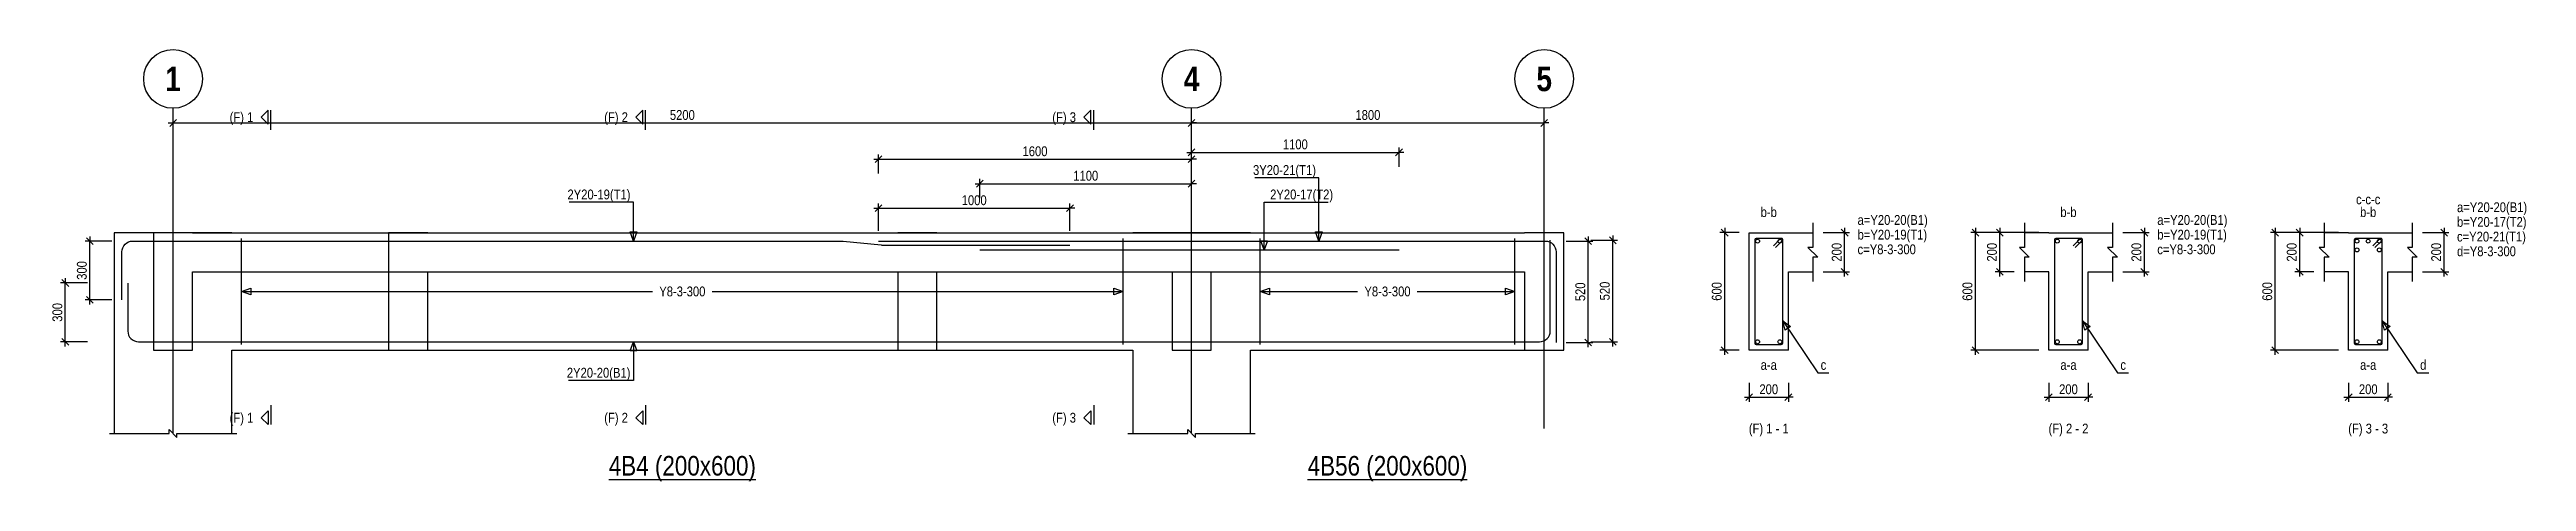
# Model space of a CAD drawing. Extents: x 0 to 206258, y -403073 to 0.
# Drawn here: x 38006 to 63297, y -215514 to -211104 of the extents above; entities that cross this region are included whole.
import ezdxf
from ezdxf.enums import TextEntityAlignment as Align
from ezdxf.lldxf.tags import DXFTag

# ---------------------------------------------------------------- set-up
doc = ezdxf.new("R2010")
doc.units = 0
doc.header["$LTSCALE"] = 1000
for name, color, linetype in [('Axis Circle(Dir 2)', 150, 'Continuous'), ('Axis Label(Dir 1)', 7, 'Continuous'), ('Axis Line(Dir 2)', 150, 'CENTER2'), ('Break Line', 5, 'Continuous'), ('Dimension Line', 5, 'Continuous'), ('Front Elevation Line', 40, 'Continuous'), ('Leader Line', 5, 'Continuous'), ('Link Line', 3, 'Continuous'), ('Rebar Label', 6, 'Continuous'), ('Rebar Line', 7, 'Continuous'), ('Section Label', 1, 'Continuous'), ('Section Line', 1, 'Continuous'), ('Top Rebar Label', 6, 'Continuous'), ('Top Rebar Line', 7, 'Continuous')]:
    doc.layers.add(name, color=color, linetype=linetype)
for name, color, linetype, true_color in [('Back Elevation Line', 191, 'HIDDEN2', 0xd4aaff), ('Beam Label(D)', 94, 'Continuous', 0x008100), ('Beam Line(D)', 112, 'Continuous', 0x00bd5e), ('Link Label', 94, 'Continuous', 0x008100)]:
    doc.layers.add(name, color=color, linetype=linetype, true_color=true_color)
doc.styles.add('Axis Label(Dir 1)', font='ARIALNB.TTF', dxfattribs={"height": 250})
doc.styles.add('Beam Label(D)', font='ARIALN.TTF', dxfattribs={"height": 200})
doc.styles.add('Dimension Text', font='ARIALN.TTF', dxfattribs={"height": 100})
doc.styles.add('Link Label', font='ARIALN.TTF', dxfattribs={"height": 100})
doc.styles.add('Rebar Label', font='ARIALN.TTF', dxfattribs={"height": 100})
doc.styles.add('Section Label', font='ARIALN.TTF', dxfattribs={"height": 100})
doc.styles.add('Top Rebar Label', font='ARIALN.TTF', dxfattribs={"height": 100})
tags = doc.linetypes.add('CENTER2', pattern=[1.125, 0.75, -0.125, 0.125, -0.125]).pattern_tags.tags
tags[10:11] = [DXFTag(74, 4), DXFTag(75, 0), DXFTag(340, '0'), DXFTag(46, 0.0), DXFTag(50, 0.0), DXFTag(44, 0.0), DXFTag(45, 0.0)]
tags[8:9] = [DXFTag(74, 4), DXFTag(75, 0), DXFTag(340, '0'), DXFTag(46, 0.0), DXFTag(50, 0.0), DXFTag(44, 0.0), DXFTag(45, 0.0)]
tags[6:7] = [DXFTag(74, 4), DXFTag(75, 0), DXFTag(340, '0'), DXFTag(46, 0.0), DXFTag(50, 0.0), DXFTag(44, 0.0), DXFTag(45, 0.0)]
tags[4:5] = [DXFTag(74, 4), DXFTag(75, 0), DXFTag(340, '0'), DXFTag(46, 0.0), DXFTag(50, 0.0), DXFTag(44, 0.0), DXFTag(45, 0.0)]
tags = doc.linetypes.add('HIDDEN2', pattern=[0.1875, 0.125, -0.0625]).pattern_tags.tags
tags[6:7] = [DXFTag(74, 4), DXFTag(75, 0), DXFTag(340, '0'), DXFTag(46, 0.0), DXFTag(50, 0.0), DXFTag(44, 0.0), DXFTag(45, 0.0)]
tags[4:5] = [DXFTag(74, 4), DXFTag(75, 0), DXFTag(340, '0'), DXFTag(46, 0.0), DXFTag(50, 0.0), DXFTag(44, 0.0), DXFTag(45, 0.0)]
doc.dimstyles.new('BEAM', dxfattribs={"dimtxt": 100, "dimasz": 30, "dimexe": 48.3, "dimexo": 103.5, "dimgap": 30, "dimtad": 1, "dimtoh": 1, "dimdec": 1, "dimlfac": 0.5, "dimdsep": 46, "dimtxsty": 'Dimension Text', "dimblk": 'PCDIM_TICK', "dimcen": 0.09, "dimclrd": 5, "dimclre": 5, "dimclrt": 5, "dimadec": 1, "dimazin": 0, "dimtp": 1, "dimtm": 1, "dimtfac": 1, "dimtdec": 4, "dimtofl": 0, "dimtmove": 0, "dimatfit": 3, "dimfxl": 1, "dimtolj": 1, "dimtzin": 0, "dimarcsym": 0})

msp = doc.modelspace()

# ---------------------------------------------------------------- texts
at = {"layer": 'Axis Label(Dir 1)', "transparency": 33554687, "style": 'Axis Label(Dir 1)'}
for s, p in [('1', (39267.055, -211404.284)), ('4', (49667.055, -211404.284)), ('5', (53267.055, -211404.284))]:
    msp.add_text(s, height=250, dxfattribs=at).set_placement(p, align=Align.MIDDLE_CENTER)
at = {"layer": 'Beam Label(D)', "transparency": 33554687, "style": 'Beam Label(D)'}
for s, p in [('%%U4B4 (200x600)', (44467.055, -215254.284)), ('%%U4B56 (200x600)', (51667.055, -215254.284))]:
    msp.add_text(s, height=200, dxfattribs=at).set_placement(p, align=Align.TOP_CENTER)
at = {"layer": 'Link Label', "transparency": 33554687, "style": 'Link Label'}
for s, p in [(' c=Y8-3-300', (56435.055, -213194.284)), (' c=Y8-3-300', (59495.294, -213194.284)), (' d=Y8-3-300', (62555.532, -213214.284)), ('c', (56090.055, -214374.284)), ('c', (59150.294, -214374.284)), ('d', (62210.532, -214374.284))]:
    msp.add_text(s, height=100, dxfattribs=at).set_placement(p)
for p in [(44467.055, -213574.284), (51667.055, -213574.284)]:
    msp.add_text('Y8-3-300', height=100, dxfattribs=at).set_placement(p, align=Align.MIDDLE_CENTER)
at = {"layer": 'Rebar Label', "transparency": 33554687, "style": 'Rebar Label'}
for s, p in [('c-c-c', (61680.532, -212714.284)), ('b-b', (55560.055, -212844.284)), ('b-b', (58620.294, -212844.284)), ('b-b', (61680.532, -212844.284)), ('a-a', (55560.055, -214404.284)), ('a-a', (58620.294, -214404.284)), ('a-a', (61680.532, -214404.284))]:
    msp.add_text(s, height=100, dxfattribs=at).set_placement(p, align=Align.BOTTOM_CENTER)
for p in [(62555.532, -212764.284), (56435.055, -212894.284), (59495.294, -212894.284)]:
    msp.add_text(' a=Y20-20(B1)', height=100, dxfattribs=at).set_placement(p)
msp.add_text(' 2Y20-20(B1)', height=100, dxfattribs=at).set_placement((43937.055, -214454.284), align=Align.RIGHT)
at = {"layer": 'Section Label', "transparency": 33554687, "style": 'Section Label'}
for s, p in [('(F) 1', (40086.345, -211794.994)), ('(F) 2', (43911.344, -211794.994)), ('(F) 3', (48486.344, -211794.994)), ('(F) 1', (40086.345, -214863.573)), ('(F) 2', (43911.344, -214863.573)), ('(F) 3', (48486.344, -214863.573))]:
    msp.add_text(s, height=100, dxfattribs=at).set_placement(p, align=Align.MIDDLE_RIGHT)
for s, p in [('(F) 1 - 1', (55560.055, -215054.284)), ('(F) 2 - 2', (58620.294, -215054.284)), ('(F) 3 - 3', (61680.532, -215054.284))]:
    msp.add_text(s, height=100, dxfattribs=at).set_placement(p, align=Align.BOTTOM_CENTER)
at = {"layer": 'Top Rebar Label', "transparency": 33554687, "style": 'Top Rebar Label'}
for s, p in [(' 3Y20-21(T1)', (50937.055, -212384.284)), (' 2Y20-19(T1)', (43937.055, -212634.284))]:
    msp.add_text(s, height=100, dxfattribs=at).set_placement(p, align=Align.RIGHT)
for s, p in [(' 2Y20-17(T2)', (50437.055, -212634.284)), (' b=Y20-19(T1)', (56435.055, -213044.284)), (' b=Y20-19(T1)', (59495.294, -213044.284)), (' b=Y20-17(T2)', (62555.532, -212914.284)), (' c=Y20-21(T1)', (62555.532, -213064.284))]:
    msp.add_text(s, height=100, dxfattribs=at).set_placement(p)

# ---------------------------------------------------------------- blocks, each defined once
blk = doc.blocks.new('PCDIM_TICK')
at = {"layer": 'Dimension Line', "color": 0, "transparency": 33554687}
for p, q in [((1.15, 1.15), (-1.15, -1.15)), ((1.61, 0), (0, 0))]:
    blk.add_line(p, q, dxfattribs=at)
blk = doc.blocks.new('*U2910')
at = {"layer": 'Dimension Line', "color": 5, "true_color": 0x0000ff, "transparency": 16777216}
for p, q in [((46469, -212957), (46469, -212676)), ((48425, -212957), (48425, -212676)), ((46469, -212724), (48425, -212724))]:
    blk.add_line(p, q, dxfattribs=at)
at = {"layer": 'Dimension Line', "color": 5, "true_color": 0x0000ff, "transparency": 16777216, "xscale": 30, "yscale": 30, "rotation": 180.0000000000004}
blk.add_blockref('PCDIM_TICK', (46469, -212724), dxfattribs=at)
at = {"layer": 'Dimension Line', "color": 5, "true_color": 0x0000ff, "transparency": 16777216, "xscale": 30, "yscale": 30}
blk.add_blockref('PCDIM_TICK', (48425, -212724), dxfattribs=at)
at = {"layer": 'Dimension Line', "color": 5, "true_color": 0x0000ff, "transparency": 16777216, "insert": (47447, -212694), "char_height": 100, "width": 238.4, "attachment_point": 8, "style": 'Dimension Text'}
blk.add_mtext('1000', dxfattribs=at)
blk = doc.blocks.new('*U2911')
at = {"layer": 'Dimension Line', "color": 5, "true_color": 0x0000ff, "transparency": 16777216}
for p, q in [((47505, -212621), (47505, -212426)), ((49667, -212621), (49667, -212426)), ((47505, -212474), (49667, -212474))]:
    blk.add_line(p, q, dxfattribs=at)
at = {"layer": 'Dimension Line', "color": 5, "true_color": 0x0000ff, "transparency": 16777216, "xscale": 30, "yscale": 30, "rotation": 180.0000000000004}
blk.add_blockref('PCDIM_TICK', (47505, -212474), dxfattribs=at)
at = {"layer": 'Dimension Line', "color": 5, "true_color": 0x0000ff, "transparency": 16777216, "xscale": 30, "yscale": 30}
blk.add_blockref('PCDIM_TICK', (49667, -212474), dxfattribs=at)
at = {"layer": 'Dimension Line', "color": 5, "true_color": 0x0000ff, "transparency": 16777216, "insert": (48586, -212444), "char_height": 100, "width": 238.4, "attachment_point": 8, "style": 'Dimension Text'}
blk.add_mtext('1100', dxfattribs=at)
blk = doc.blocks.new('*U2912')
at = {"layer": 'Dimension Line', "color": 5, "true_color": 0x0000ff, "transparency": 16777216}
for p, q in [((46469, -212371), (46469, -212176)), ((49667, -212371), (49667, -212176)), ((46469, -212224), (49667, -212224))]:
    blk.add_line(p, q, dxfattribs=at)
at = {"layer": 'Dimension Line', "color": 5, "true_color": 0x0000ff, "transparency": 16777216, "xscale": 30, "yscale": 30, "rotation": 180.0000000000004}
blk.add_blockref('PCDIM_TICK', (46469, -212224), dxfattribs=at)
at = {"layer": 'Dimension Line', "color": 5, "true_color": 0x0000ff, "transparency": 16777216, "xscale": 30, "yscale": 30}
blk.add_blockref('PCDIM_TICK', (49667, -212224), dxfattribs=at)
at = {"layer": 'Dimension Line', "color": 5, "true_color": 0x0000ff, "transparency": 16777216, "insert": (48068, -212194), "char_height": 100, "width": 238.4, "attachment_point": 8, "style": 'Dimension Text'}
blk.add_mtext('1600', dxfattribs=at)
blk = doc.blocks.new('*U2913')
at = {"layer": 'Dimension Line', "color": 5, "true_color": 0x0000ff, "transparency": 16777216}
for p, q in [((38642, -213060), (38369, -213060)), ((38417, -213660), (38417, -213060)), ((38642, -213660), (38369, -213660))]:
    blk.add_line(p, q, dxfattribs=at)
at = {"layer": 'Dimension Line', "color": 5, "true_color": 0x0000ff, "transparency": 16777216, "xscale": 30, "yscale": 30}
for p, rotation in [((38417, -213060), 89.99999999999447), ((38417, -213660), 269.9999999999834)]:
    blk.add_blockref('PCDIM_TICK', p, dxfattribs=dict(at, rotation=rotation))
at = {"layer": 'Dimension Line', "color": 5, "true_color": 0x0000ff, "transparency": 16777216, "insert": (38387, -213360), "char_height": 100, "width": 181.5, "attachment_point": 8, "rotation": 90, "style": 'Dimension Text'}
blk.add_mtext('300', dxfattribs=at)
blk = doc.blocks.new('*U2914')
at = {"layer": 'Dimension Line', "color": 5, "true_color": 0x0000ff, "transparency": 16777216}
for p, q in [((38392, -213488), (38119, -213488)), ((38167, -214088), (38167, -213488)), ((38392, -214088), (38119, -214088))]:
    blk.add_line(p, q, dxfattribs=at)
at = {"layer": 'Dimension Line', "color": 5, "true_color": 0x0000ff, "transparency": 16777216, "xscale": 30, "yscale": 30}
for p, rotation in [((38167, -213488), 89.99999999999447), ((38167, -214088), 269.9999999999834)]:
    blk.add_blockref('PCDIM_TICK', p, dxfattribs=dict(at, rotation=rotation))
at = {"layer": 'Dimension Line', "color": 5, "true_color": 0x0000ff, "transparency": 16777216, "insert": (38137, -213788), "char_height": 100, "width": 181.5, "attachment_point": 8, "rotation": 90, "style": 'Dimension Text'}
blk.add_mtext('300', dxfattribs=at)
blk = doc.blocks.new('*U2915')
at = {"layer": 'Dimension Line', "color": 5, "true_color": 0x0000ff, "transparency": 16777216}
for p, q in [((39267, -212001), (39267, -211806)), ((39267, -211854), (49667, -211854)), ((49667, -212001), (49667, -211806))]:
    blk.add_line(p, q, dxfattribs=at)
at = {"layer": 'Dimension Line', "color": 5, "true_color": 0x0000ff, "transparency": 16777216, "xscale": 30, "yscale": 30, "rotation": 180.0000000000004}
blk.add_blockref('PCDIM_TICK', (39267, -211854), dxfattribs=at)
at = {"layer": 'Dimension Line', "color": 5, "true_color": 0x0000ff, "transparency": 16777216, "xscale": 30, "yscale": 30}
blk.add_blockref('PCDIM_TICK', (49667, -211854), dxfattribs=at)
at = {"layer": 'Dimension Line', "color": 5, "true_color": 0x0000ff, "transparency": 16777216, "insert": (44467, -211824), "char_height": 100, "width": 245.98, "attachment_point": 8, "style": 'Dimension Text'}
blk.add_mtext('5200', dxfattribs=at)
blk = doc.blocks.new('*U2927')
at = {"layer": 'Dimension Line', "color": 5, "true_color": 0x0000ff, "transparency": 16777216}
for p, q in [((49667, -212301), (49667, -212106)), ((49667, -212154), (51785, -212154)), ((51785, -212301), (51785, -212106))]:
    blk.add_line(p, q, dxfattribs=at)
at = {"layer": 'Dimension Line', "color": 5, "true_color": 0x0000ff, "transparency": 16777216, "xscale": 30, "yscale": 30, "rotation": 180.0000000000004}
blk.add_blockref('PCDIM_TICK', (49667, -212154), dxfattribs=at)
at = {"layer": 'Dimension Line', "color": 5, "true_color": 0x0000ff, "transparency": 16777216, "xscale": 30, "yscale": 30}
blk.add_blockref('PCDIM_TICK', (51785, -212154), dxfattribs=at)
at = {"layer": 'Dimension Line', "color": 5, "true_color": 0x0000ff, "transparency": 16777216, "insert": (50726, -212124), "char_height": 100, "width": 238.4, "attachment_point": 8, "style": 'Dimension Text'}
blk.add_mtext('1100', dxfattribs=at)
blk = doc.blocks.new('*U2928')
at = {"layer": 'Dimension Line', "color": 5, "true_color": 0x0000ff, "transparency": 16777216}
for p, q in [((53493, -213060), (53765, -213060)), ((53717, -214096), (53717, -213060)), ((53493, -214096), (53765, -214096))]:
    blk.add_line(p, q, dxfattribs=at)
at = {"layer": 'Dimension Line', "color": 5, "true_color": 0x0000ff, "transparency": 16777216, "xscale": 30, "yscale": 30}
for p, rotation in [((53717, -213060), 89.99999999999447), ((53717, -214096), 269.9999999999834)]:
    blk.add_blockref('PCDIM_TICK', p, dxfattribs=dict(at, rotation=rotation))
at = {"layer": 'Dimension Line', "color": 5, "true_color": 0x0000ff, "transparency": 16777216, "insert": (53687, -213578), "char_height": 100, "width": 181.5, "attachment_point": 8, "rotation": 90, "style": 'Dimension Text'}
blk.add_mtext('520', dxfattribs=at)
blk = doc.blocks.new('*U2929')
at = {"layer": 'Dimension Line', "color": 5, "true_color": 0x0000ff, "transparency": 16777216}
for p, q in [((53743, -213052), (54015, -213052)), ((53967, -214088), (53967, -213052)), ((53743, -214088), (54015, -214088))]:
    blk.add_line(p, q, dxfattribs=at)
at = {"layer": 'Dimension Line', "color": 5, "true_color": 0x0000ff, "transparency": 16777216, "xscale": 30, "yscale": 30}
for p, rotation in [((53967, -213052), 89.99999999999447), ((53967, -214088), 269.9999999999834)]:
    blk.add_blockref('PCDIM_TICK', p, dxfattribs=dict(at, rotation=rotation))
at = {"layer": 'Dimension Line', "color": 5, "true_color": 0x0000ff, "transparency": 16777216, "insert": (53937, -213570), "char_height": 100, "width": 181.5, "attachment_point": 8, "rotation": 90, "style": 'Dimension Text'}
blk.add_mtext('520', dxfattribs=at)
blk = doc.blocks.new('*U2930')
at = {"layer": 'Dimension Line', "color": 5, "true_color": 0x0000ff, "transparency": 16777216}
for p, q in [((49667, -212001), (49667, -211806)), ((49667, -211854), (53267, -211854)), ((53267, -212001), (53267, -211806))]:
    blk.add_line(p, q, dxfattribs=at)
at = {"layer": 'Dimension Line', "color": 5, "true_color": 0x0000ff, "transparency": 16777216, "xscale": 30, "yscale": 30, "rotation": 180.0000000000004}
blk.add_blockref('PCDIM_TICK', (49667, -211854), dxfattribs=at)
at = {"layer": 'Dimension Line', "color": 5, "true_color": 0x0000ff, "transparency": 16777216, "xscale": 30, "yscale": 30}
blk.add_blockref('PCDIM_TICK', (53267, -211854), dxfattribs=at)
at = {"layer": 'Dimension Line', "color": 5, "true_color": 0x0000ff, "transparency": 16777216, "insert": (51467, -211824), "char_height": 100, "width": 238.4, "attachment_point": 8, "style": 'Dimension Text'}
blk.add_mtext('1800', dxfattribs=at)
blk = doc.blocks.new('*U2916')
at = {"layer": 'Dimension Line', "color": 5, "true_color": 0x0000ff, "transparency": 16777216}
for p, q in [((56114, -212974), (56383, -212974)), ((56335, -213374), (56335, -212974)), ((56114, -213374), (56383, -213374))]:
    blk.add_line(p, q, dxfattribs=at)
at = {"layer": 'Dimension Line', "color": 5, "true_color": 0x0000ff, "transparency": 16777216, "xscale": 30, "yscale": 30}
for p, rotation in [((56335, -212974), 89.99999999999447), ((56335, -213374), 269.9999999999834)]:
    blk.add_blockref('PCDIM_TICK', p, dxfattribs=dict(at, rotation=rotation))
at = {"layer": 'Dimension Line', "color": 5, "true_color": 0x0000ff, "transparency": 16777216, "insert": (56305, -213174), "char_height": 100, "width": 182.77, "attachment_point": 8, "rotation": 90, "style": 'Dimension Text'}
blk.add_mtext('200', dxfattribs=at)
blk = doc.blocks.new('*U2917')
at = {"layer": 'Dimension Line', "color": 5, "true_color": 0x0000ff, "transparency": 16777216}
for p, q in [((55257, -212974), (55062, -212974)), ((55110, -214174), (55110, -212974)), ((55257, -214174), (55062, -214174))]:
    blk.add_line(p, q, dxfattribs=at)
at = {"layer": 'Dimension Line', "color": 5, "true_color": 0x0000ff, "transparency": 16777216, "xscale": 30, "yscale": 30}
for p, rotation in [((55110, -212974), 89.99999999999447), ((55110, -214174), 269.9999999999834)]:
    blk.add_blockref('PCDIM_TICK', p, dxfattribs=dict(at, rotation=rotation))
at = {"layer": 'Dimension Line', "color": 5, "true_color": 0x0000ff, "transparency": 16777216, "insert": (55080, -213574), "char_height": 100, "width": 181.97, "attachment_point": 8, "rotation": 90, "style": 'Dimension Text'}
blk.add_mtext('600', dxfattribs=at)
blk = doc.blocks.new('*U2918')
at = {"layer": 'Dimension Line', "color": 5, "true_color": 0x0000ff, "transparency": 16777216}
for p, q in [((55360, -214508), (55360, -214703)), ((55360, -214654), (55760, -214654)), ((55760, -214508), (55760, -214703))]:
    blk.add_line(p, q, dxfattribs=at)
at = {"layer": 'Dimension Line', "color": 5, "true_color": 0x0000ff, "transparency": 16777216, "xscale": 30, "yscale": 30, "rotation": 180.0000000000004}
blk.add_blockref('PCDIM_TICK', (55360, -214654), dxfattribs=at)
at = {"layer": 'Dimension Line', "color": 5, "true_color": 0x0000ff, "transparency": 16777216, "xscale": 30, "yscale": 30}
blk.add_blockref('PCDIM_TICK', (55760, -214654), dxfattribs=at)
at = {"layer": 'Dimension Line', "color": 5, "true_color": 0x0000ff, "transparency": 16777216, "insert": (55560, -214624), "char_height": 100, "width": 182.77, "attachment_point": 8, "style": 'Dimension Text'}
blk.add_mtext('200', dxfattribs=at)
blk = doc.blocks.new('*U2919')
at = {"layer": 'Dimension Line', "color": 5, "true_color": 0x0000ff, "transparency": 16777216}
for p, q in [((59174, -212974), (59444, -212974)), ((59395, -213374), (59395, -212974)), ((59174, -213374), (59444, -213374))]:
    blk.add_line(p, q, dxfattribs=at)
at = {"layer": 'Dimension Line', "color": 5, "true_color": 0x0000ff, "transparency": 16777216, "xscale": 30, "yscale": 30}
for p, rotation in [((59395, -212974), 89.99999999999447), ((59395, -213374), 269.9999999999834)]:
    blk.add_blockref('PCDIM_TICK', p, dxfattribs=dict(at, rotation=rotation))
at = {"layer": 'Dimension Line', "color": 5, "true_color": 0x0000ff, "transparency": 16777216, "insert": (59365, -213174), "char_height": 100, "width": 182.77, "attachment_point": 8, "rotation": 90, "style": 'Dimension Text'}
blk.add_mtext('200', dxfattribs=at)
blk = doc.blocks.new('*U2920')
at = {"layer": 'Dimension Line', "color": 5, "true_color": 0x0000ff, "transparency": 16777216}
for p, q in [((58067, -212974), (57872, -212974)), ((57920, -213374), (57920, -212974)), ((58067, -213374), (57872, -213374))]:
    blk.add_line(p, q, dxfattribs=at)
at = {"layer": 'Dimension Line', "color": 5, "true_color": 0x0000ff, "transparency": 16777216, "xscale": 30, "yscale": 30}
for p, rotation in [((57920, -212974), 89.99999999999447), ((57920, -213374), 269.9999999999834)]:
    blk.add_blockref('PCDIM_TICK', p, dxfattribs=dict(at, rotation=rotation))
at = {"layer": 'Dimension Line', "color": 5, "true_color": 0x0000ff, "transparency": 16777216, "insert": (57890, -213174), "char_height": 100, "width": 182.77, "attachment_point": 8, "rotation": 90, "style": 'Dimension Text'}
blk.add_mtext('200', dxfattribs=at)
blk = doc.blocks.new('*U2921')
at = {"layer": 'Dimension Line', "color": 5, "true_color": 0x0000ff, "transparency": 16777216}
for p, q in [((58317, -212974), (57622, -212974)), ((57670, -214174), (57670, -212974)), ((58317, -214174), (57622, -214174))]:
    blk.add_line(p, q, dxfattribs=at)
at = {"layer": 'Dimension Line', "color": 5, "true_color": 0x0000ff, "transparency": 16777216, "xscale": 30, "yscale": 30}
for p, rotation in [((57670, -212974), 89.99999999999447), ((57670, -214174), 269.9999999999834)]:
    blk.add_blockref('PCDIM_TICK', p, dxfattribs=dict(at, rotation=rotation))
at = {"layer": 'Dimension Line', "color": 5, "true_color": 0x0000ff, "transparency": 16777216, "insert": (57640, -213574), "char_height": 100, "width": 181.97, "attachment_point": 8, "rotation": 90, "style": 'Dimension Text'}
blk.add_mtext('600', dxfattribs=at)
blk = doc.blocks.new('*U2922')
at = {"layer": 'Dimension Line', "color": 5, "true_color": 0x0000ff, "transparency": 16777216}
for p, q in [((58420, -214508), (58420, -214703)), ((58420, -214654), (58820, -214654)), ((58820, -214508), (58820, -214703))]:
    blk.add_line(p, q, dxfattribs=at)
at = {"layer": 'Dimension Line', "color": 5, "true_color": 0x0000ff, "transparency": 16777216, "xscale": 30, "yscale": 30, "rotation": 180.0000000000004}
blk.add_blockref('PCDIM_TICK', (58420, -214654), dxfattribs=at)
at = {"layer": 'Dimension Line', "color": 5, "true_color": 0x0000ff, "transparency": 16777216, "xscale": 30, "yscale": 30}
blk.add_blockref('PCDIM_TICK', (58820, -214654), dxfattribs=at)
at = {"layer": 'Dimension Line', "color": 5, "true_color": 0x0000ff, "transparency": 16777216, "insert": (58620, -214624), "char_height": 100, "width": 182.77, "attachment_point": 8, "style": 'Dimension Text'}
blk.add_mtext('200', dxfattribs=at)
blk = doc.blocks.new('*U2923')
at = {"layer": 'Dimension Line', "color": 5, "true_color": 0x0000ff, "transparency": 16777216}
for p, q in [((62234, -212974), (62504, -212974)), ((62456, -213374), (62456, -212974)), ((62234, -213374), (62504, -213374))]:
    blk.add_line(p, q, dxfattribs=at)
at = {"layer": 'Dimension Line', "color": 5, "true_color": 0x0000ff, "transparency": 16777216, "xscale": 30, "yscale": 30}
for p, rotation in [((62456, -212974), 89.99999999999447), ((62456, -213374), 269.9999999999834)]:
    blk.add_blockref('PCDIM_TICK', p, dxfattribs=dict(at, rotation=rotation))
at = {"layer": 'Dimension Line', "color": 5, "true_color": 0x0000ff, "transparency": 16777216, "insert": (62426, -213174), "char_height": 100, "width": 182.77, "attachment_point": 8, "rotation": 90, "style": 'Dimension Text'}
blk.add_mtext('200', dxfattribs=at)
blk = doc.blocks.new('*U2924')
at = {"layer": 'Dimension Line', "color": 5, "true_color": 0x0000ff, "transparency": 16777216}
for p, q in [((61127, -212974), (60932, -212974)), ((60981, -213374), (60981, -212974)), ((61127, -213374), (60932, -213374))]:
    blk.add_line(p, q, dxfattribs=at)
at = {"layer": 'Dimension Line', "color": 5, "true_color": 0x0000ff, "transparency": 16777216, "xscale": 30, "yscale": 30}
for p, rotation in [((60981, -212974), 89.99999999999447), ((60981, -213374), 269.9999999999834)]:
    blk.add_blockref('PCDIM_TICK', p, dxfattribs=dict(at, rotation=rotation))
at = {"layer": 'Dimension Line', "color": 5, "true_color": 0x0000ff, "transparency": 16777216, "insert": (60951, -213174), "char_height": 100, "width": 182.77, "attachment_point": 8, "rotation": 90, "style": 'Dimension Text'}
blk.add_mtext('200', dxfattribs=at)
blk = doc.blocks.new('*U2925')
at = {"layer": 'Dimension Line', "color": 5, "true_color": 0x0000ff, "transparency": 16777216}
for p, q in [((61377, -212974), (60682, -212974)), ((60731, -214174), (60731, -212974)), ((61377, -214174), (60682, -214174))]:
    blk.add_line(p, q, dxfattribs=at)
at = {"layer": 'Dimension Line', "color": 5, "true_color": 0x0000ff, "transparency": 16777216, "xscale": 30, "yscale": 30}
for p, rotation in [((60731, -212974), 89.99999999999447), ((60731, -214174), 269.9999999999834)]:
    blk.add_blockref('PCDIM_TICK', p, dxfattribs=dict(at, rotation=rotation))
at = {"layer": 'Dimension Line', "color": 5, "true_color": 0x0000ff, "transparency": 16777216, "insert": (60701, -213574), "char_height": 100, "width": 181.97, "attachment_point": 8, "rotation": 90, "style": 'Dimension Text'}
blk.add_mtext('600', dxfattribs=at)
blk = doc.blocks.new('*U2926')
at = {"layer": 'Dimension Line', "color": 5, "true_color": 0x0000ff, "transparency": 16777216}
for p, q in [((61481, -214508), (61481, -214703)), ((61481, -214654), (61881, -214654)), ((61881, -214508), (61881, -214703))]:
    blk.add_line(p, q, dxfattribs=at)
at = {"layer": 'Dimension Line', "color": 5, "true_color": 0x0000ff, "transparency": 16777216, "xscale": 30, "yscale": 30, "rotation": 180.0000000000004}
blk.add_blockref('PCDIM_TICK', (61481, -214654), dxfattribs=at)
at = {"layer": 'Dimension Line', "color": 5, "true_color": 0x0000ff, "transparency": 16777216, "xscale": 30, "yscale": 30}
blk.add_blockref('PCDIM_TICK', (61881, -214654), dxfattribs=at)
at = {"layer": 'Dimension Line', "color": 5, "true_color": 0x0000ff, "transparency": 16777216, "insert": (61681, -214624), "char_height": 100, "width": 182.77, "attachment_point": 8, "style": 'Dimension Text'}
blk.add_mtext('200', dxfattribs=at)

# ---------------------------------------------------------------- dimensions: what is measured, and where the dimension line sits
at = {"layer": 'Dimension Line', "transparency": 33554687}
for base, p1, p2, text, picture, middle in [((44467.055, -211854.284), (39267.055, -212104.284), (49667.055, -212104.284), '5200', '*U2915', (44467.055, -211854.284)), ((51467.055, -211854.284), (49667.055, -212104.284), (53267.055, -212104.284), '1800', '*U2930', (51467.055, -211854.284)), ((48068.055, -212224.284), (46469.055, -212474.284), (49667.055, -212474.284), '1600', '*U2912', (48068.055, -212224.284)), ((50726.055, -212154.284), (49667.055, -212404.284), (51785.055, -212404.284), '1100', '*U2927', (50726.055, -212154.284)), ((48586.055, -212474.284), (47505.055, -212724.284), (49667.055, -212724.284), '1100', '*U2911', (48586.055, -212474.284)), ((47447.055, -212724.284), (46469.055, -213060.284), (48425.055, -213060.284), '1000', '*U2910', (47447.055, -212724.284)), ((55560.055, -214654.284), (55360.055, -214404.284), (55760.055, -214404.284), '200', '*U2918', (55560.055, -214654.284)), ((58620.294, -214654.284), (58420.294, -214404.284), (58820.294, -214404.284), '200', '*U2922', (58620.294, -214654.284)), ((61680.532, -214654.284), (61480.532, -214404.284), (61880.532, -214404.284), '200', '*U2926', (61680.532, -214654.284))]:
    dim = msp.add_linear_dim(base=base, p1=p1, p2=p2, text=text, dimstyle='BEAM', override={"dimscale": 1, "dimtxt": 100, "dimasz": 30, "dimexe": 48.3, "dimexo": 103.5, "dimgap": 30, "dimtad": 1, "dimtih": 0, "dimdec": 1, "dimlfac": 0.5, "dimzin": 8, "dimlunit": 2, "dimpost": '', "dimtxsty": 'Dimension Text', "dimblk": 'PCDIM_TICK', "dimse1": 0, "dimse2": 0, "dimsd2": 0, "dimclrd": 5, "dimclre": 5, "dimclrt": 5, "dimaunit": 0, "dimadec": 1, "dimazin": 0, "dimtol": 0, "dimtp": 1, "dimtm": 1, "dimtmove": 0}, dxfattribs=at)
    dim.commit()
    dim.dimension.update_dxf_attribs({"geometry": picture, "text_midpoint": middle})
for base, p1, p2, text, picture, middle in [((55110.055, -213574.284), (55360.055, -214174.284), (55360.055, -212974.284), '600', '*U2917', (55110.055, -213574.284)), ((56335.055, -213174.284), (56010.055, -213374.284), (56010.055, -212974.284), '200', '*U2916', (56335.055, -213174.284)), ((57670.294, -213574.284), (58420.294, -214174.284), (58420.294, -212974.284), '600', '*U2921', (57670.294, -213574.284)), ((57920.294, -213174.284), (58170.294, -213374.284), (58170.294, -212974.284), '200', '*U2920', (57920.294, -213174.284)), ((59395.294, -213174.284), (59070.294, -213374.284), (59070.294, -212974.284), '200', '*U2919', (59395.294, -213174.284)), ((60730.532, -213574.284), (61480.532, -214174.284), (61480.532, -212974.284), '600', '*U2925', (60730.532, -213574.284)), ((60980.532, -213174.284), (61230.532, -213374.284), (61230.532, -212974.284), '200', '*U2924', (60980.532, -213174.284)), ((62455.532, -213174.284), (62130.532, -213374.284), (62130.532, -212974.284), '200', '*U2923', (62455.532, -213174.284)), ((38417.055, -213360.284), (38745.055, -213660.284), (38745.055, -213060.284), '300', '*U2913', (38417.055, -213360.284)), ((53717.055, -213578.284), (53389.055, -214096.284), (53389.055, -213060.284), '520', '*U2928', (53717.055, -213578.284)), ((53967.055, -213570.284), (53639.055, -214088.284), (53639.055, -213052.284), '520', '*U2929', (53967.055, -213570.284)), ((38167.055, -213788.284), (38495.055, -214088.284), (38495.055, -213488.284), '300', '*U2914', (38167.055, -213788.284))]:
    dim = msp.add_linear_dim(base=base, p1=p1, p2=p2, angle=90, text=text, dimstyle='BEAM', override={"dimscale": 1, "dimtxt": 100, "dimasz": 30, "dimexe": 48.3, "dimexo": 103.5, "dimgap": 30, "dimtad": 1, "dimtih": 0, "dimdec": 1, "dimlfac": 0.5, "dimzin": 8, "dimlunit": 2, "dimpost": '', "dimtxsty": 'Dimension Text', "dimblk": 'PCDIM_TICK', "dimse1": 0, "dimse2": 0, "dimsd2": 0, "dimclrd": 5, "dimclre": 5, "dimclrt": 5, "dimaunit": 0, "dimadec": 1, "dimazin": 0, "dimtol": 0, "dimtp": 1, "dimtm": 1, "dimtmove": 0}, dxfattribs=at)
    dim.commit()
    dim.dimension.update_dxf_attribs({"geometry": picture, "text_midpoint": middle})

# ---------------------------------------------------------------- linework, layer by layer
at = {"layer": 'Axis Circle(Dir 2)', "transparency": 33554687}
for centre in [(39267.055, -211404.284), (49667.055, -211404.284), (53267.055, -211404.284)]:
    msp.add_circle(centre, 300, dxfattribs=at)
at = {"layer": 'Axis Line(Dir 2)', "transparency": 33554687}
for points in [[(39267.055, -215024.284), (39267.055, -211704.284)], [(49667.055, -215024.284), (49667.055, -211704.284)], [(53267.055, -214974.284), (53267.055, -211704.284)]]:
    msp.add_lwpolyline(points, dxfattribs=at)
at = {"layer": 'Back Elevation Line', "transparency": 33554687}
for points in [[(39467.055, -212974.284), (39067.055, -212974.284)], [(39067.055, -212974.284), (39067.055, -214174.284)], [(39467.055, -212974.284), (49467.055, -212974.284)], [(49867.055, -212974.284), (49467.055, -212974.284)], [(49867.055, -212974.284), (53067.055, -212974.284)], [(53467.055, -212974.284), (53067.055, -212974.284)], [(53467.055, -214174.284), (53467.055, -212974.284)], [(39467.055, -214174.284), (39467.055, -213374.284)], [(39467.055, -213374.284), (49467.055, -213374.284)], [(49467.055, -213374.284), (49467.055, -214174.284)], [(49867.055, -214174.284), (49867.056, -213374.284)], [(49867.055, -213374.284), (53067.055, -213374.284)], [(53067.056, -213374.284), (53067.055, -214174.284)], [(39067.055, -214174.284), (39467.055, -214174.284)], [(49467.055, -214174.284), (49867.055, -214174.284)], [(53067.055, -214174.284), (53467.055, -214174.284)]]:
    msp.add_lwpolyline(points, dxfattribs=at)
at = {"layer": 'Beam Line(D)', "transparency": 33554687}
for points in [[(38667.055, -212974.284), (38667.055, -215024.284)], [(39867.055, -212974.284), (38667.055, -212974.284)], [(39867.055, -212974.284), (49067.055, -212974.284)], [(50267.055, -212974.284), (49067.055, -212974.284)], [(50267.055, -212974.284), (53067.055, -212974.284)], [(53467.055, -212974.284), (53067.055, -212974.284)], [(53467.055, -214174.284), (53467.055, -212974.284)], [(55360.055, -212974.284), (55760.055, -212974.284)], [(55760.055, -214174.284), (55360.055, -214174.284), (55360.055, -212974.284)], [(55760.055, -212974.284), (55760.055, -212974.284)], [(55760.055, -212974.284), (56010.055, -212974.284)], [(58420.294, -212974.284), (58170.294, -212974.284)], [(58420.294, -212974.284), (58820.294, -212974.284)], [(58420.294, -212974.284), (58420.294, -212974.284)], [(58820.294, -212974.284), (58820.294, -212974.284)], [(58820.294, -212974.284), (59070.294, -212974.284)], [(61480.532, -212974.284), (61230.532, -212974.284)], [(61480.532, -212974.284), (61880.532, -212974.284)], [(61480.532, -212974.284), (61480.532, -212974.284)], [(61880.532, -212974.284), (61880.532, -212974.284)], [(61880.532, -212974.284), (62130.532, -212974.284)], [(55760.055, -214174.284), (55760.055, -213374.284), (56010.055, -213374.284)], [(58820.294, -214174.284), (58420.294, -214174.284), (58420.294, -213374.284), (58170.294, -213374.284)], [(58820.294, -214174.284), (58820.294, -213374.284), (59070.294, -213374.284)], [(61880.532, -214174.284), (61480.532, -214174.284), (61480.532, -213374.284), (61230.532, -213374.284)], [(61880.532, -214174.284), (61880.532, -213374.284), (62130.532, -213374.284)], [(39867.055, -215024.284), (39867.055, -214174.284)], [(39867.055, -214174.284), (49067.056, -214174.284)], [(49067.056, -214174.284), (49067.056, -215024.284)], [(50267.055, -215024.284), (50267.055, -214174.284)], [(50267.055, -214174.284), (53067.055, -214174.284)], [(53067.055, -214174.284), (53467.055, -214174.284)]]:
    msp.add_lwpolyline(points, dxfattribs=at)
at = {"layer": 'Break Line', "transparency": 33554687}
for points in [[(56010.055, -212874.284), (56010.055, -213124.284), (55960.055, -213124.284), (56060.055, -213224.284), (56010.055, -213224.284), (56010.055, -213474.284)], [(58170.294, -212874.284), (58170.294, -213124.284), (58120.294, -213124.284), (58220.294, -213224.284), (58170.294, -213224.284), (58170.294, -213474.284)], [(59070.294, -212874.284), (59070.294, -213124.284), (59020.294, -213124.284), (59120.294, -213224.284), (59070.294, -213224.284), (59070.294, -213474.284)], [(61230.532, -212874.284), (61230.532, -213124.284), (61180.532, -213124.284), (61280.532, -213224.284), (61230.532, -213224.284), (61230.532, -213474.284)], [(62130.532, -212874.284), (62130.532, -213124.284), (62080.532, -213124.284), (62180.532, -213224.284), (62130.532, -213224.284), (62130.532, -213474.284)], [(38617.055, -215024.284), (39227.055, -215024.284), (39227.055, -214984.284), (39307.055, -215064.284), (39307.055, -215024.284), (39917.055, -215024.284)], [(49017.056, -215024.284), (49627.055, -215024.284), (49627.055, -214984.284), (49707.055, -215064.284), (49707.055, -215024.284), (50317.055, -215024.284)]]:
    msp.add_lwpolyline(points, dxfattribs=at)
at = {"layer": 'Front Elevation Line', "transparency": 33554687}
for points in [[(41867.055, -212974.284), (41467.055, -212974.284)], [(41467.055, -212974.284), (41467.055, -214174.284)], [(41867.055, -212974.284), (46667.055, -212974.284)], [(47067.055, -212974.284), (46667.055, -212974.284)], [(47067.055, -212974.284), (53067.055, -212974.284)], [(53467.055, -212974.284), (53067.055, -212974.284)], [(53467.055, -214174.284), (53467.055, -212974.284)], [(41867.055, -214174.284), (41867.055, -213374.284)], [(41867.055, -213374.284), (46667.055, -213374.284)], [(46667.055, -213374.284), (46667.055, -214174.284)], [(47067.055, -214174.284), (47067.056, -213374.284)], [(47067.055, -213374.284), (53067.055, -213374.284)], [(53067.056, -213374.284), (53067.055, -214174.284)], [(41467.055, -214174.284), (41867.055, -214174.284)], [(46667.055, -214174.284), (47067.055, -214174.284)], [(53067.055, -214174.284), (53467.055, -214174.284)]]:
    msp.add_lwpolyline(points, dxfattribs=at)
at = {"layer": 'Leader Line', "transparency": 33554687}
for points in [[(50967.055, -213060.284), (50967.055, -212414.284), (50312.064, -212414.284)], [(43967.055, -213060.284), (43967.055, -212664.284), (43312.064, -212664.284)], [(50407.055, -213150.284), (50407.055, -212664.284), (51062.046, -212664.284)], [(43932.853, -212966.314), (44001.257, -212966.314), (43967.055, -213060.284), (43932.853, -212966.314)], [(50372.853, -213056.314), (50441.257, -213056.314), (50407.055, -213150.284), (50372.853, -213056.314)], [(50932.853, -212966.314), (51001.257, -212966.314), (50967.055, -213060.284), (50932.853, -212966.314)], [(39967.055, -213574.284), (40061.025, -213540.082), (40061.025, -213608.486), (39967.055, -213574.284), (44162.411, -213574.284)], [(44771.699, -213574.284), (48967.055, -213574.284), (48873.086, -213608.486), (48873.086, -213540.082), (48967.055, -213574.284)], [(50367.056, -213574.284), (50461.025, -213540.082), (50461.025, -213608.486), (50367.056, -213574.284), (51362.411, -213574.284)], [(51971.699, -213574.284), (52967.055, -213574.284), (52873.086, -213608.486), (52873.086, -213540.082), (52967.055, -213574.284)], [(55782.996, -213933.009), (55726.312, -213971.298), (55702.055, -213874.284), (55782.996, -213933.009)], [(55702.055, -213874.284), (56060.055, -214404.284), (56173.184, -214404.284)], [(58843.234, -213933.009), (58786.55, -213971.297), (58762.294, -213874.284), (58843.234, -213933.009)], [(58762.294, -213874.284), (59120.294, -214404.284), (59233.423, -214404.284)], [(61903.473, -213933.008), (61846.788, -213971.297), (61822.532, -213874.283), (61903.473, -213933.008)], [(61822.532, -213874.283), (62180.532, -214404.284), (62301.344, -214404.284)], [(43967.055, -214088.284), (43967.055, -214484.284), (43304.382, -214484.284)], [(44001.257, -214182.253), (43932.853, -214182.253), (43967.055, -214088.284), (44001.257, -214182.253)]]:
    msp.add_lwpolyline(points, dxfattribs=at)
at = {"layer": 'Link Line', "transparency": 33554687}
for p, q in [((39967.055, -214116.284), (39967.055, -213032.284)), ((48967.055, -214116.284), (48967.055, -213032.284)), ((50367.056, -214116.284), (50367.056, -213032.284)), ((52967.055, -214116.284), (52967.055, -213032.284))]:
    msp.add_line(p, q, dxfattribs=at)
for points in [[(55627.244, -213126.894), (55697.955, -213056.183, 0.668178638), (55688.055, -213032.284), (55432.055, -213032.284, 0.414213562), (55418.055, -213046.284), (55418.055, -214102.284, 0.414213562), (55432.055, -214116.284), (55688.055, -214116.284, 0.414213562), (55702.055, -214102.284), (55702.055, -213046.284, 0.668178638), (55678.156, -213036.384), (55607.445, -213107.095)], [(58687.483, -213126.894), (58758.193, -213056.183, 0.668178638), (58748.294, -213032.284), (58492.294, -213032.284, 0.414213562), (58478.294, -213046.284), (58478.294, -214102.284, 0.414213562), (58492.294, -214116.284), (58748.294, -214116.284, 0.414213562), (58762.294, -214102.284), (58762.294, -213046.284, 0.668178638), (58738.394, -213036.384), (58667.684, -213107.095)], [(61747.721, -213126.894), (61818.432, -213056.183, 0.668178638), (61808.532, -213032.284), (61552.532, -213032.284, 0.414213562), (61538.532, -213046.284), (61538.532, -214102.284, 0.414213562), (61552.532, -214116.284), (61808.532, -214116.284, 0.414213562), (61822.532, -214102.284), (61822.532, -213046.284, 0.668178638), (61798.633, -213036.384), (61727.922, -213107.095)]]:
    msp.add_lwpolyline(points, format="xyb", dxfattribs=at)
at = {"layer": 'Rebar Line', "transparency": 33554687}
msp.add_lwpolyline([(38805.055, -213488.284), (38805.055, -213978.328, 0.414213562), (38915.011, -214088.284), (53219.1, -214088.284, 0.414213543), (53329.055, -213978.328), (53329.055, -213052.284)], format="xyb", dxfattribs=at)
for centre in [(55446.055, -213060.284), (55674.055, -213060.284), (58506.294, -213060.284), (58734.294, -213060.284), (61566.532, -213060.284), (61566.532, -213150.284), (61680.532, -213060.284), (61794.532, -213060.284), (61794.532, -213150.284), (55446.055, -214088.284), (55674.055, -214088.284), (58506.294, -214088.284), (58734.294, -214088.284), (61566.532, -214088.284), (61794.532, -214088.284)]:
    msp.add_circle(centre, 20, dxfattribs=at)
at = {"layer": 'Section Line', "transparency": 33554687}
for points in [[(40237.055, -211724.284), (40166.345, -211794.994), (40237.055, -211865.705), (40237.055, -211724.284)], [(40267.055, -211924.284), (40267.055, -211724.284)], [(44062.055, -211724.284), (43991.344, -211794.994), (44062.055, -211865.705), (44062.055, -211724.284)], [(44092.055, -211924.284), (44092.055, -211724.284)], [(48637.055, -211724.284), (48566.344, -211794.994), (48637.055, -211865.705), (48637.055, -211724.284)], [(48667.055, -211924.284), (48667.055, -211724.284)], [(40237.055, -214934.284), (40237.055, -214934.284), (40166.345, -214863.573), (40237.055, -214792.862), (40237.055, -214934.284)], [(40267.055, -214734.284), (40267.055, -214934.284)], [(44062.055, -214934.284), (44062.055, -214934.284), (43991.344, -214863.573), (44062.055, -214792.862), (44062.055, -214934.284)], [(44092.055, -214734.284), (44092.055, -214934.284)], [(48637.055, -214934.284), (48637.055, -214934.284), (48566.344, -214863.573), (48637.055, -214792.862), (48637.055, -214934.284)], [(48667.055, -214734.284), (48667.055, -214934.284)]]:
    msp.add_lwpolyline(points, dxfattribs=at)
at = {"layer": 'Top Rebar Line', "transparency": 33554687}
for points in [[(38745.055, -213660.284), (38745.055, -213170.239, -0.414213562), (38855.011, -213060.284), (46097.571, -213060.284, -0.024922321), (46108.512, -213060.829), (46497.599, -213099.738, 0.024922321), (46508.54, -213100.284), (48425.055, -213100.284)], [(46469.055, -213060.284), (53279.099, -213060.284, -0.414213562), (53389.055, -213170.239), (53389.055, -214096.284)]]:
    msp.add_lwpolyline(points, format="xyb", dxfattribs=at)
msp.add_lwpolyline([(47505.055, -213150.284), (51785.055, -213150.284)], dxfattribs=at)

msp.set_redraw_order([(e.dxf.handle, doc.entitydb.next_handle()) for e in msp.query("TEXT MTEXT ATTDEF DIMENSION ARC_DIMENSION")])  # texts and dimensions are drawn at this point

doc.saveas('drawing.dxf')
